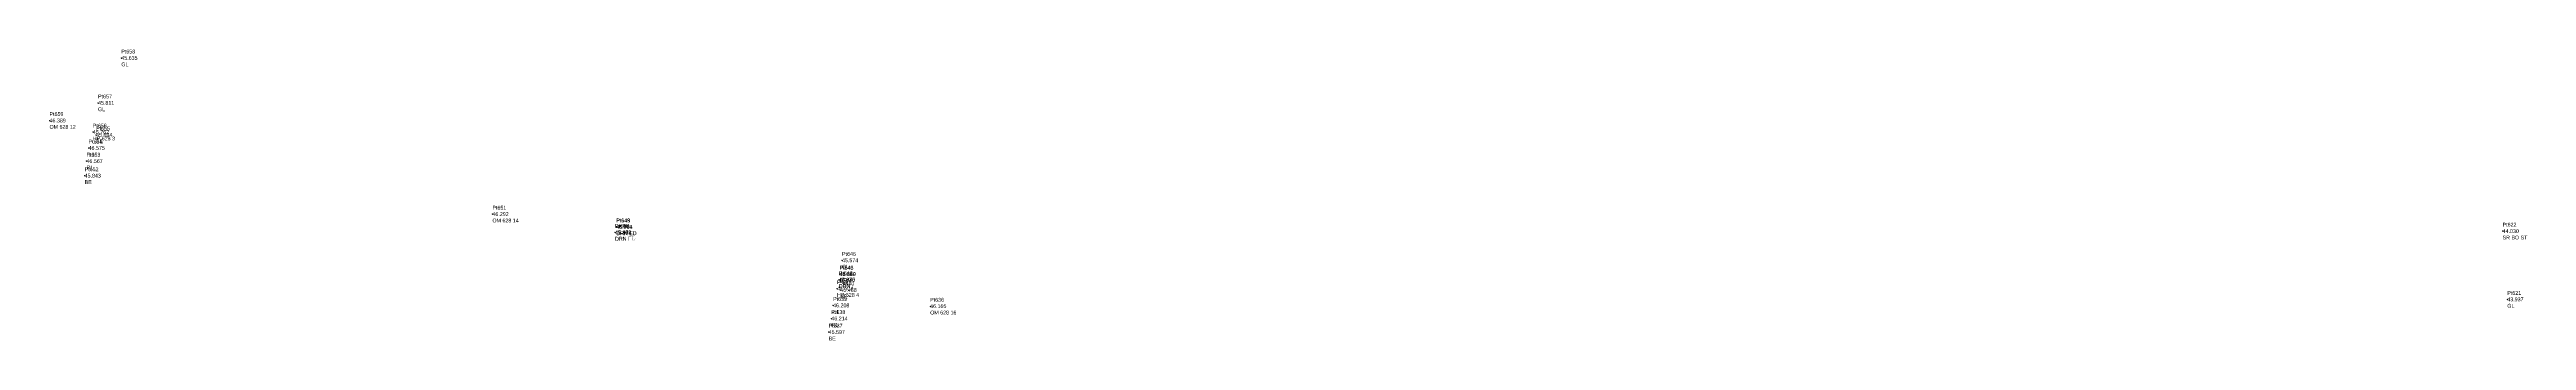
# Model space of a CAD drawing. Header units: metres. Extents: x 822817 to 828704, y 979753 to 981018.
# Drawn here: x 823106.8 to 823429.5, y 980920.5 to 980958.3 of the extents above; entities that cross this region are included whole.
import ezdxf

# ---------------------------------------------------------------- set-up
doc = ezdxf.new("R2010")
doc.units = ezdxf.units.M
doc.header["$MEASUREMENT"] = 0
doc.layers.add('SurveyPoint', color=4, linetype='Continuous', lineweight=0, true_color=0x00fffe)
doc.styles.get("Standard").update_dxf_attribs({"font": '', "height": 2.5})
doc.styles.get('Standard').set_extended_font_data('txt')

msp = doc.modelspace()

# ---------------------------------------------------------------- linework, layer by layer
at = {"layer": 'SurveyPoint'}
for p in [(823116.199, 980957.213, 45.635), (823106.847, 980949.076, 46.389), (823113.166, 980951.367, 45.811), (823111.929, 980945.498, 46.575), (823112.49, 980947.569, 45.762), (823112.915, 980947.207, 45.694), (823111.66, 980943.793, 46.567), (823111.421, 980941.899, 45.843), (823164.536, 980936.893, 46.292), (823180.501, 980934.526, 45.488), (823180.511, 980934.52, 45.152), (823180.654, 980935.242, 45.094), (823180.679, 980935.232, 45.731), (823426.352, 980934.678, 44.03), (823210.068, 980930.878, 45.574), (823209.413, 980927.205, 45.504), (823209.655, 980928.367, 44.87), (823209.66, 980928.358, 45.335), (823209.739, 980929.074, 44.88), (823209.75, 980929.104, 45.549), (823209.865, 980927.02, 45.468), (823208.681, 980923.305, 46.214), (823208.911, 980925.015, 46.208), (823221.547, 980924.911, 46.165), (823426.965, 980925.797, 43.937), (823208.328, 980921.539, 45.597)]:
    msp.add_point(p, dxfattribs=at)

# ---------------------------------------------------------------- texts
at = {"layer": 'SurveyPoint', "color": 7, "char_height": 0.5, "attachment_point": 4}
for s, insert, width in [('Pt658\\P45.635\\PGL', (823116.199, 980957.213, 45.635), 3), ('Pt657\\P45.811\\PGL', (823113.166, 980951.367, 45.811), 3), ('Pt659\\P46.389\\POM 628 12', (823106.847, 980949.076, 46.389), 5), ('Pt656\\P45.762\\PHP 628 3', (823112.49, 980947.569, 45.762), 4.5), ('Pt654\\P46.575\\PL1', (823111.929, 980945.498, 46.575), 3), ('Pt655\\P45.694\\PBE', (823112.915, 980947.207, 45.694), 3), ('Pt652\\P45.843\\PBE', (823111.421, 980941.899, 45.843), 3), ('Pt653\\P46.567\\PR1', (823111.66, 980943.793, 46.567), 3), ('Pt651\\P46.292\\POM 628 14', (823164.536, 980936.893, 46.292), 5), ('Pt649\\P45.094\\PDRN ED', (823180.654, 980935.242, 45.094), 3.5), ('Pt648\\P45.731\\PDRN ED', (823180.679, 980935.232, 45.731), 3.5), ('Pt622\\P44.030\\PSR BO ST', (823426.352, 980934.678, 44.03), 4.5), ('Pt647\\P45.488\\PDRN ED', (823180.501, 980934.526, 45.488), 3.5), ('Pt650\\P45.152\\PDRN ED', (823180.511, 980934.52, 45.152), 3.5), ('Pt644\\P44.870\\PDRN', (823209.655, 980928.367, 44.87), 3), ('Pt642\\P45.335\\PDRN', (823209.66, 980928.358, 45.335), 3), ('Pt645\\P44.880\\PDRN', (823209.739, 980929.074, 44.88), 3), ('Pt643\\P45.549\\PDRN', (823209.75, 980929.104, 45.549), 3), ('Pt646\\P45.574\\PGL', (823210.068, 980930.878, 45.574), 3), ('Pt639\\P46.208\\PL1', (823208.911, 980925.015, 46.208), 3), ('Pt641\\P45.504\\PHP 628 4', (823209.413, 980927.205, 45.504), 4.5), ('Pt640\\P45.468\\PBE', (823209.865, 980927.02, 45.468), 3), ('Pt636\\P46.165\\POM 628 16', (823221.547, 980924.911, 46.165), 5), ('Pt621\\P43.937\\PGL', (823426.965, 980925.797, 43.937), 3), ('Pt638\\P46.214\\PR1', (823208.681, 980923.305, 46.214), 3), ('Pt637\\P45.597\\PBE', (823208.328, 980921.539, 45.597), 3)]:
    msp.add_mtext(s, dxfattribs=dict(at, insert=insert, width=width))

doc.saveas('drawing.dxf')
